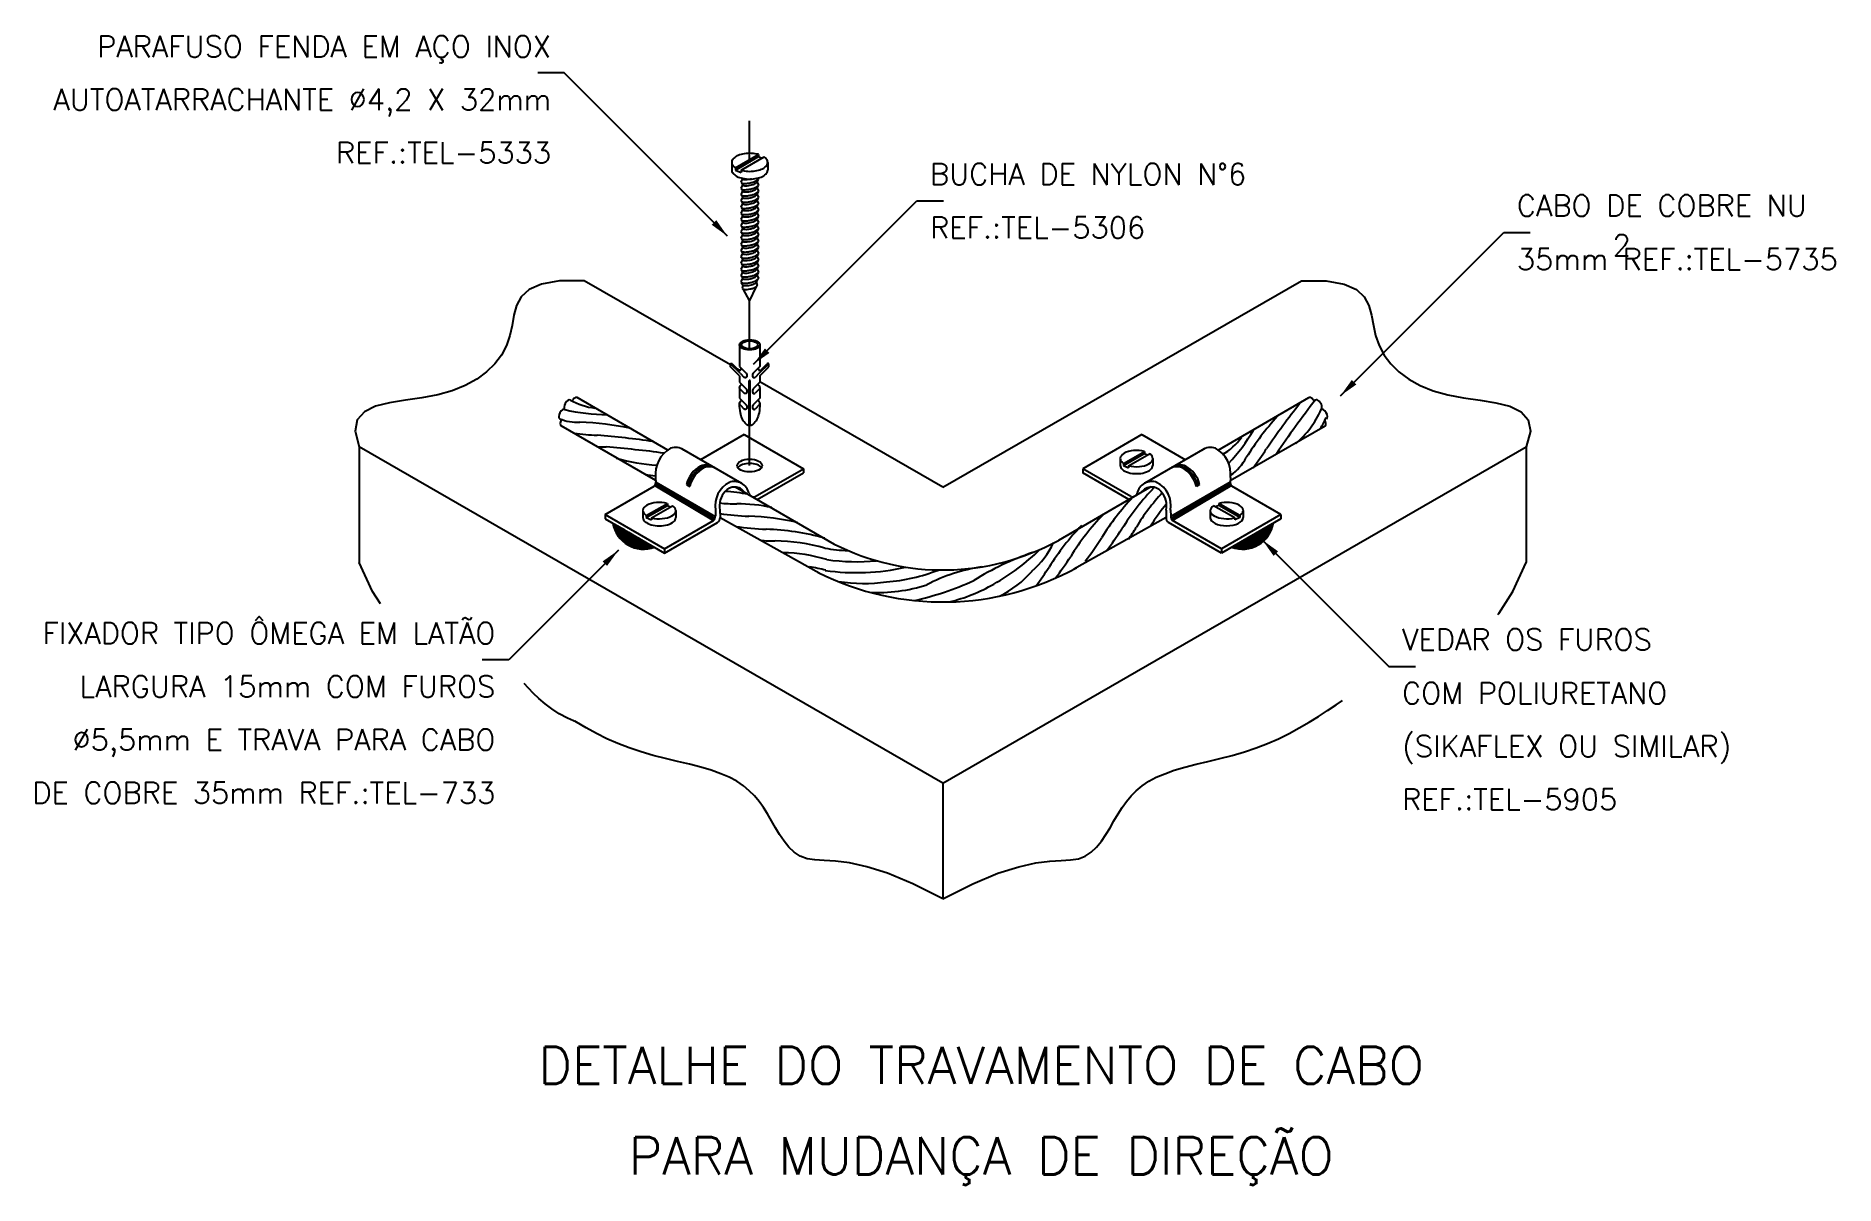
# Model space of a CAD drawing. Header units: millimetres. Extents: x -6250.9 to -6233.9, y -4785 to -4774.2.
import ezdxf
from ezdxf.enums import TextEntityAlignment as Align

# ---------------------------------------------------------------- set-up
doc = ezdxf.new("R2010")
doc.units = ezdxf.units.MM
doc.header["$LTSCALE"] = 10
doc.linetypes.add('DASHDOT', pattern=[1, 0.5, -0.25, 0, -0.25])
doc.layers.add('Termotécnica', color=7, linetype='Continuous')
doc.styles.add('r140', font='romans.shx')
doc.styles.add('r80', font='romans.shx')

msp = doc.modelspace()

# ---------------------------------------------------------------- texts
at = {"layer": 'Termotécnica', "color": 2, "style": 'r80'}
for s, p in [('PARAFUSO FENDA EM AÇO INOX', (-6246.009, -4774.427)), ('AUTOATARRACHANTE %%C4,2 X 32mm', (-6246.009, -4774.925)), ('REF.:TEL-5333', (-6246.008, -4775.425)), ('FIXADOR TIPO ÔMEGA EM LATÃO', (-6246.532, -4779.946)), ('LARGURA 15mm COM FUROS', (-6246.533, -4780.446)), ('%%c5,5mm E TRAVA PARA CABO', (-6246.532, -4780.947)), ('DE COBRE 35mm REF.:TEL-733', (-6246.532, -4781.447))]:
    msp.add_text(s, height=0.2, dxfattribs=at).set_placement(p, align=Align.RIGHT)
for s, p in [('BUCHA DE NYLON N%%d6', (-6242.445, -4775.526)), ('CABO DE COBRE NU', (-6236.926, -4775.823)), ('REF.:TEL-5306', (-6242.444, -4776.03)), ('35mm REF.:TEL-5735', (-6236.926, -4776.327)), ('VEDAR OS FUROS', (-6238.006, -4779.905)), ('COM POLIURETANO', (-6238.006, -4780.41)), ('(SIKAFLEX OU SIMILAR) ', (-6238.005, -4780.909)), ('REF.:TEL-5905', (-6238.005, -4781.408))]:
    msp.add_text(s, height=0.2, dxfattribs=at).set_placement(p, align=Align.MIDDLE_LEFT)
msp.add_text('2', height=0.2, dxfattribs=at).set_placement((-6236.026, -4776.296))
at = {"layer": 'Termotécnica', "color": 5, "style": 'r140'}
for s, p in [('DETALHE DO TRAVAMENTO DE CABO', (-6241.964, -4784.191)), ('PARA MUDANÇA DE DIREÇÃO', (-6241.964, -4785.042))]:
    msp.add_text(s, height=0.35, dxfattribs=at).set_placement(p, align=Align.BOTTOM_CENTER)

# ---------------------------------------------------------------- linework, layer by layer
at = {"layer": 'Termotécnica', "color": 2}
for p, q in [((-6245.884, -4774.575), (-6246.134, -4774.575)), ((-6244.349, -4776.111), (-6245.884, -4774.575)), ((-6244.31, -4775.416), (-6244.31, -4775.488)), ((-6244.275, -4775.467), (-6244.058, -4775.341)), ((-6244.275, -4775.488), (-6244.058, -4775.362)), ((-6244.275, -4775.467), (-6244.275, -4775.488)), ((-6244.275, -4775.488), (-6244.222, -4775.511)), ((-6244.222, -4775.49), (-6244.005, -4775.365)), ((-6244.222, -4775.49), (-6244.222, -4775.511)), ((-6244.058, -4775.341), (-6244.058, -4775.362)), ((-6244.058, -4775.362), (-6244.026, -4775.377)), ((-6243.971, -4775.416), (-6243.971, -4775.488)), ((-6244.208, -4775.568), (-6244.223, -4775.602)), ((-6244.208, -4775.626), (-6244.223, -4775.661)), ((-6244.219, -4775.608), (-6244.208, -4775.626)), ((-6244.219, -4775.666), (-6244.208, -4775.685)), ((-6244.061, -4775.576), (-6244.073, -4775.598)), ((-6244.073, -4775.598), (-6244.058, -4775.626)), ((-6244.061, -4775.635), (-6244.073, -4775.656)), ((-6244.073, -4775.656), (-6244.058, -4775.685)), ((-6244.208, -4775.685), (-6244.223, -4775.72)), ((-6244.208, -4775.744), (-6244.223, -4775.778)), ((-6244.208, -4775.802), (-6244.223, -4775.837)), ((-6244.219, -4775.725), (-6244.208, -4775.744)), ((-6244.219, -4775.784), (-6244.208, -4775.802)), ((-6244.104, -4777.314), (-6242.568, -4775.778)), ((-6244.061, -4775.693), (-6244.073, -4775.715)), ((-6244.073, -4775.715), (-6244.058, -4775.743)), ((-6244.061, -4775.752), (-6244.073, -4775.774)), ((-6244.073, -4775.774), (-6244.058, -4775.802)), ((-6244.061, -4775.811), (-6244.073, -4775.832)), ((-6244.073, -4775.832), (-6244.058, -4775.861)), ((-6242.568, -4775.778), (-6242.318, -4775.778)), ((-6244.208, -4775.861), (-6244.223, -4775.896)), ((-6244.208, -4775.919), (-6244.223, -4775.954)), ((-6244.208, -4775.978), (-6244.223, -4776.013)), ((-6244.219, -4775.842), (-6244.208, -4775.861)), ((-6244.219, -4775.901), (-6244.208, -4775.919)), ((-6244.219, -4775.96), (-6244.208, -4775.978)), ((-6244.061, -4775.869), (-6244.073, -4775.891)), ((-6244.073, -4775.891), (-6244.058, -4775.919)), ((-6244.061, -4775.928), (-6244.073, -4775.949)), ((-6244.073, -4775.949), (-6244.058, -4775.978)), ((-6244.061, -4775.986), (-6244.073, -4776.008)), ((-6244.073, -4776.008), (-6244.058, -4776.037)), ((-6244.208, -4776.037), (-6244.223, -4776.071)), ((-6244.208, -4776.095), (-6244.223, -4776.13)), ((-6244.208, -4776.154), (-6244.223, -4776.189)), ((-6244.219, -4776.018), (-6244.208, -4776.037)), ((-6244.219, -4776.077), (-6244.208, -4776.095)), ((-6244.219, -4776.136), (-6244.208, -4776.154)), ((-6244.061, -4776.045), (-6244.073, -4776.067)), ((-6244.073, -4776.067), (-6244.058, -4776.095)), ((-6244.061, -4776.104), (-6244.073, -4776.125)), ((-6244.073, -4776.125), (-6244.058, -4776.154)), ((-6244.061, -4776.162), (-6244.073, -4776.184)), ((-6238.585, -4777.611), (-6237.05, -4776.075)), ((-6237.05, -4776.075), (-6236.8, -4776.075)), ((-6244.208, -4776.213), (-6244.223, -4776.247)), ((-6244.208, -4776.271), (-6244.223, -4776.306)), ((-6244.208, -4776.33), (-6244.223, -4776.365)), ((-6244.219, -4776.194), (-6244.208, -4776.213)), ((-6244.219, -4776.253), (-6244.208, -4776.271)), ((-6244.219, -4776.311), (-6244.208, -4776.33)), ((-6244.073, -4776.184), (-6244.058, -4776.212)), ((-6244.061, -4776.221), (-6244.073, -4776.243)), ((-6244.073, -4776.243), (-6244.058, -4776.271)), ((-6244.061, -4776.28), (-6244.073, -4776.301)), ((-6244.073, -4776.301), (-6244.058, -4776.33)), ((-6244.061, -4776.338), (-6244.073, -4776.36)), ((-6244.208, -4776.389), (-6244.223, -4776.423)), ((-6244.208, -4776.447), (-6244.223, -4776.482)), ((-6244.208, -4776.506), (-6244.223, -4776.541)), ((-6244.219, -4776.37), (-6244.208, -4776.389)), ((-6244.219, -4776.429), (-6244.208, -4776.447)), ((-6244.219, -4776.487), (-6244.208, -4776.506)), ((-6244.073, -4776.36), (-6244.058, -4776.388)), ((-6244.061, -4776.397), (-6244.073, -4776.419)), ((-6244.073, -4776.419), (-6244.058, -4776.447)), ((-6244.061, -4776.456), (-6244.073, -4776.477)), ((-6244.073, -4776.477), (-6244.058, -4776.506)), ((-6244.073, -4776.537), (-6244.063, -4776.516)), ((-6244.321, -4777.322), (-6245.697, -4776.529)), ((-6244.22, -4776.545), (-6244.208, -4776.566)), ((-6244.206, -4776.57), (-6244.21, -4776.602)), ((-6244.205, -4776.607), (-6244.141, -4776.723)), ((-6244.141, -4776.723), (-6244.078, -4776.584)), ((-6244.077, -4776.546), (-6244.069, -4776.572)), ((-6242.325, -4778.473), (-6238.953, -4776.529)), ((-6244.236, -4777.133), (-6244.236, -4777.335)), ((-6244.045, -4777.133), (-6244.045, -4777.335)), ((-6244.231, -4777.4), (-6244.321, -4777.31)), ((-6244.321, -4777.34), (-6244.321, -4777.31)), ((-6244.236, -4777.425), (-6244.321, -4777.34)), ((-6244.236, -4777.381), (-6244.304, -4777.312)), ((-6244.233, -4777.374), (-6244.256, -4777.36)), ((-6244.236, -4777.335), (-6244.176, -4777.395)), ((-6244.045, -4777.335), (-6244.105, -4777.395)), ((-6244.05, -4777.4), (-6243.96, -4777.31)), ((-6244.046, -4777.381), (-6243.977, -4777.312)), ((-6244.045, -4777.425), (-6243.96, -4777.34)), ((-6243.96, -4777.34), (-6243.96, -4777.31)), ((-6244.236, -4777.425), (-6244.236, -4777.485)), ((-6244.236, -4777.485), (-6244.174, -4777.547)), ((-6244.231, -4777.4), (-6244.192, -4777.439)), ((-6244.135, -4777.467), (-6244.146, -4777.467)), ((-6244.146, -4777.892), (-6244.146, -4777.467)), ((-6244.135, -4777.892), (-6244.135, -4777.467)), ((-6244.045, -4777.485), (-6244.107, -4777.547)), ((-6244.05, -4777.4), (-6244.089, -4777.439)), ((-6244.045, -4777.425), (-6244.045, -4777.485)), ((-6242.325, -4778.473), (-6244.045, -4777.481)), ((-6244.909, -4778.122), (-6245.762, -4777.629)), ((-6244.236, -4777.535), (-6244.236, -4777.634)), ((-6244.236, -4777.634), (-6244.174, -4777.696)), ((-6244.231, -4777.549), (-6244.192, -4777.588)), ((-6244.231, -4777.698), (-6244.192, -4777.738)), ((-6244.045, -4777.634), (-6244.107, -4777.696)), ((-6244.05, -4777.549), (-6244.089, -4777.588)), ((-6244.05, -4777.698), (-6244.089, -4777.738)), ((-6244.045, -4777.535), (-6244.045, -4777.634)), ((-6239.736, -4778.122), (-6238.883, -4777.629)), ((-6245.023, -4778.408), (-6245.914, -4777.894)), ((-6239.621, -4778.408), (-6238.73, -4777.894)), ((-6247.813, -4778.093), (-6247.813, -4779.181)), ((-6242.325, -4781.256), (-6247.813, -4778.093)), ((-6242.325, -4781.256), (-6236.838, -4778.093)), ((-6240.656, -4778.203), (-6240.656, -4778.268)), ((-6240.625, -4778.249), (-6240.429, -4778.136)), ((-6240.625, -4778.268), (-6240.429, -4778.155)), ((-6240.577, -4778.27), (-6240.381, -4778.157)), ((-6240.429, -4778.136), (-6240.429, -4778.155)), ((-6240.429, -4778.155), (-6240.399, -4778.168)), ((-6240.35, -4778.203), (-6240.35, -4778.268)), ((-6236.838, -4778.093), (-6236.838, -4779.181)), ((-6240.625, -4778.249), (-6240.625, -4778.268)), ((-6240.625, -4778.268), (-6240.577, -4778.289)), ((-6240.577, -4778.27), (-6240.577, -4778.289)), ((-6244.735, -4778.448), (-6244.704, -4778.466)), ((-6244.277, -4778.47), (-6243.346, -4779.007)), ((-6240.368, -4778.47), (-6241.238, -4778.972)), ((-6239.91, -4778.448), (-6239.94, -4778.466)), ((-6245.144, -4778.692), (-6245.144, -4778.758)), ((-6245.113, -4778.738), (-6244.915, -4778.624)), ((-6245.113, -4778.757), (-6244.915, -4778.643)), ((-6245.064, -4778.76), (-6244.867, -4778.646)), ((-6244.915, -4778.624), (-6244.915, -4778.643)), ((-6244.915, -4778.643), (-6244.886, -4778.656)), ((-6244.836, -4778.692), (-6244.836, -4778.758)), ((-6239.809, -4778.692), (-6239.809, -4778.758)), ((-6239.58, -4778.76), (-6239.778, -4778.646)), ((-6239.729, -4778.643), (-6239.759, -4778.656)), ((-6239.729, -4778.624), (-6239.729, -4778.643)), ((-6239.532, -4778.738), (-6239.729, -4778.624)), ((-6239.532, -4778.757), (-6239.729, -4778.643)), ((-6239.501, -4778.692), (-6239.501, -4778.758)), ((-6245.113, -4778.738), (-6245.113, -4778.757)), ((-6245.113, -4778.757), (-6245.064, -4778.779)), ((-6245.064, -4778.76), (-6245.064, -4778.779)), ((-6244.419, -4778.757), (-6243.487, -4779.279)), ((-6240.225, -4778.757), (-6241.092, -4779.242)), ((-6239.532, -4778.757), (-6239.58, -4778.779)), ((-6239.58, -4778.76), (-6239.58, -4778.779)), ((-6239.532, -4778.738), (-6239.532, -4778.757)), ((-6239.319, -4778.969), (-6238.13, -4780.158)), ((-6245.375, -4779.065), (-6246.407, -4780.097)), ((-6246.407, -4780.097), (-6246.657, -4780.097)), ((-6238.13, -4780.158), (-6237.88, -4780.158)), ((-6242.325, -4781.256), (-6242.325, -4782.344))]:
    msp.add_line(p, q, dxfattribs=at)
at = {"layer": 'Termotécnica', "color": 1, "linetype": 'DASHDOT'}
for p, q in [((-6244.141, -4775.421), (-6244.141, -4775.025)), ((-6244.141, -4777.17), (-6244.141, -4776.723)), ((-6244.141, -4778.268), (-6244.141, -4777.467))]:
    msp.add_line(p, q, dxfattribs=at)
at = {"layer": 'Termotécnica', "color": 3}
for p, q in [((-6244.191, -4777.977), (-6244.602, -4778.214)), ((-6244.191, -4777.977), (-6243.635, -4778.298)), ((-6240.454, -4777.977), (-6241.009, -4778.298)), ((-6240.454, -4777.977), (-6240.043, -4778.214)), ((-6244.783, -4778.109), (-6244.218, -4778.435)), ((-6239.861, -4778.109), (-6240.426, -4778.435)), ((-6244.09, -4778.56), (-6243.636, -4778.298)), ((-6244.071, -4778.588), (-6243.635, -4778.337)), ((-6243.635, -4778.298), (-6243.635, -4778.337)), ((-6241.009, -4778.298), (-6241.009, -4778.337)), ((-6240.555, -4778.56), (-6241.009, -4778.298)), ((-6240.574, -4778.588), (-6241.009, -4778.337)), ((-6245.5, -4778.729), (-6245.039, -4778.463)), ((-6245.025, -4778.38), (-6245.022, -4778.434)), ((-6239.62, -4778.38), (-6239.623, -4778.434)), ((-6239.145, -4778.729), (-6239.606, -4778.463)), ((-6244.462, -4778.686), (-6244.463, -4778.744)), ((-6244.421, -4778.688), (-6244.419, -4778.757)), ((-6240.223, -4778.688), (-6240.225, -4778.757)), ((-6240.182, -4778.686), (-6240.181, -4778.744)), ((-6245.5, -4778.729), (-6244.941, -4779.052)), ((-6245.5, -4778.729), (-6245.5, -4778.769)), ((-6245.5, -4778.769), (-6244.942, -4779.091)), ((-6244.942, -4779.091), (-6244.443, -4778.803)), ((-6244.941, -4779.052), (-6244.48, -4778.786)), ((-6239.703, -4779.091), (-6240.201, -4778.803)), ((-6239.704, -4779.052), (-6240.164, -4778.786)), ((-6239.145, -4778.729), (-6239.704, -4779.052)), ((-6239.145, -4778.769), (-6239.703, -4779.091)), ((-6239.145, -4778.729), (-6239.145, -4778.769)), ((-6244.941, -4779.052), (-6244.941, -4779.091)), ((-6239.704, -4779.052), (-6239.704, -4779.091))]:
    msp.add_line(p, q, dxfattribs=at)
at = {"layer": 'Termotécnica', "color": 1}
for p, q in [((-6245.033, -4778.457), (-6244.48, -4778.786)), ((-6245.024, -4778.439), (-6244.469, -4778.769)), ((-6245.022, -4778.424), (-6244.466, -4778.749)), ((-6244.716, -4778.447), (-6244.735, -4778.448)), ((-6244.704, -4778.466), (-6244.716, -4778.447)), ((-6239.623, -4778.424), (-6240.179, -4778.749)), ((-6239.621, -4778.439), (-6240.176, -4778.769)), ((-6239.611, -4778.457), (-6240.164, -4778.786)), ((-6239.94, -4778.466), (-6239.928, -4778.447)), ((-6239.928, -4778.447), (-6239.91, -4778.448))]:
    msp.add_line(p, q, dxfattribs=at)
at = {"layer": 'Termotécnica', "color": 2}
for points in [[(-6244.058, -4775.341, 0.016409), (-6244.072, -4775.338, 0.051099), (-6244.14, -4775.331, 0.051099), (-6244.209, -4775.338, 0.064948), (-6244.26, -4775.356, 0.104203), (-6244.299, -4775.387, 0.174705), (-6244.31, -4775.416, 0.174705), (-6244.299, -4775.445, 0.06738), (-6244.275, -4775.467, 0.064948)], [(-6244.31, -4775.488, 0.174705), (-6244.299, -4775.517, 0.104203), (-6244.26, -4775.548, 0.064948), (-6244.209, -4775.566, 0.051099), (-6244.14, -4775.573, 0.051099), (-6244.072, -4775.566, 0.064948), (-6244.02, -4775.548, 0.104203), (-6243.981, -4775.517, 0.174705), (-6243.971, -4775.488, 0.174705)], [(-6244.222, -4775.49, 0.016409), (-6244.209, -4775.493, 0.051099), (-6244.14, -4775.501, 0.051099), (-6244.072, -4775.493, 0.064948), (-6244.02, -4775.476, 0.104203), (-6243.981, -4775.445, 0.174705), (-6243.971, -4775.416, 0.174705)], [(-6243.971, -4775.416, 0.174705), (-6243.981, -4775.387, 0.06738), (-6244.005, -4775.365, 0.064948)], [(-6244.236, -4777.381, -0.122515), (-6244.23, -4777.37, -0.074458), (-6244.215, -4777.356)], [(-6244.046, -4777.381, 0.122515), (-6244.051, -4777.37, 0.074458), (-6244.066, -4777.356)], [(-6244.236, -4777.535, -0.174705), (-6244.23, -4777.519, -0.071912), (-6244.216, -4777.506)], [(-6244.045, -4777.535, 0.174705), (-6244.051, -4777.519, 0.071912), (-6244.065, -4777.506)], [(-6244.231, -4777.549, -0.138404), (-6244.236, -4777.535)], [(-6244.236, -4777.684, -0.174705), (-6244.23, -4777.668, -0.071912), (-6244.216, -4777.655)], [(-6244.236, -4777.681), (-6244.236, -4777.681, -0.000061), (-6244.236, -4777.681)], [(-6244.146, -4777.892), (-6244.146, -4777.892, -0.153617), (-6244.173, -4777.88, -0.102796), (-6244.208, -4777.833, -0.062165), (-6244.228, -4777.772, -0.048405), (-6244.236, -4777.69, -0.005298), (-6244.236, -4777.681, -0.000061), (-6244.236, -4777.681)], [(-6244.236, -4777.684, 0.195135), (-6244.231, -4777.698)], [(-6244.045, -4777.681, -0.000135), (-6244.045, -4777.681, -0.005298), (-6244.045, -4777.69, -0.048405), (-6244.053, -4777.772, -0.062165), (-6244.073, -4777.833, -0.102796), (-6244.109, -4777.88, -0.153617), (-6244.135, -4777.892, -0.181773)], [(-6244.045, -4777.684, 0.174705), (-6244.051, -4777.668, 0.071912), (-6244.065, -4777.655)], [(-6244.045, -4777.535, 0), (-6244.045, -4777.535, -0.18907), (-6244.05, -4777.549)], [(-6244.049, -4777.697, 0.138405), (-6244.045, -4777.684, 0.174705)]]:
    msp.add_lwpolyline(points, format="xyb", dxfattribs=at)
at = {"layer": 'Termotécnica', "color": 1}
for points in [[(-6244.223, -4775.602, 0.24548), (-6244.218, -4775.609, 0.082009), (-6244.195, -4775.614, 0.04047), (-6244.17, -4775.614, 0.029714), (-6244.136, -4775.609, 0.029714), (-6244.102, -4775.599, 0.04047), (-6244.079, -4775.589, 0.082009), (-6244.06, -4775.575, 0.24548), (-6244.058, -4775.567, 0.24548)], [(-6244.223, -4775.661, 0.24548), (-6244.218, -4775.667, 0.082009), (-6244.195, -4775.673, 0.04047), (-6244.17, -4775.672, 0.029714), (-6244.136, -4775.667, 0.029714), (-6244.102, -4775.658, 0.04047), (-6244.079, -4775.648, 0.082009), (-6244.06, -4775.634, 0.24548), (-6244.058, -4775.626, 0.24548)], [(-6244.208, -4775.568, 0.24548), (-6244.204, -4775.573, 0.082009), (-6244.185, -4775.577, 0.04047), (-6244.164, -4775.577, 0.029714), (-6244.136, -4775.573, 0.013189), (-6244.124, -4775.57, 0.04047)], [(-6244.208, -4775.626, 0.24548), (-6244.204, -4775.631, 0.082009), (-6244.185, -4775.636, 0.04047), (-6244.164, -4775.636, 0.029714), (-6244.136, -4775.631, 0.029714), (-6244.109, -4775.624, 0.04047), (-6244.09, -4775.616, 0.082009), (-6244.075, -4775.604, 0.24548), (-6244.073, -4775.598, 0.24548)], [(-6244.208, -4775.685, 0.24548), (-6244.204, -4775.69, 0.082009), (-6244.185, -4775.694, 0.04047), (-6244.164, -4775.694, 0.029714), (-6244.136, -4775.69, 0.029714), (-6244.109, -4775.682, 0.04047), (-6244.09, -4775.674, 0.082009), (-6244.075, -4775.663, 0.24548), (-6244.073, -4775.656, 0.24548)], [(-6244.223, -4775.72, 0.24548), (-6244.218, -4775.726, 0.082009), (-6244.195, -4775.731, 0.04047), (-6244.17, -4775.731, 0.029714), (-6244.136, -4775.726, 0.029714), (-6244.102, -4775.717, 0.04047), (-6244.079, -4775.707, 0.082009), (-6244.06, -4775.693, 0.24548), (-6244.058, -4775.685, 0.24548)], [(-6244.223, -4775.778, 0.24548), (-6244.218, -4775.785, 0.082009), (-6244.195, -4775.79, 0.04047), (-6244.17, -4775.79, 0.029714), (-6244.136, -4775.785, 0.029714), (-6244.102, -4775.775, 0.04047), (-6244.079, -4775.765, 0.082009), (-6244.06, -4775.751, 0.24548), (-6244.058, -4775.743, 0.24548)], [(-6244.223, -4775.837, 0.24548), (-6244.218, -4775.843, 0.082009), (-6244.195, -4775.849, 0.04047), (-6244.17, -4775.848, 0.029714), (-6244.136, -4775.843, 0.029714), (-6244.102, -4775.834, 0.04047), (-6244.079, -4775.824, 0.082009), (-6244.06, -4775.81, 0.24548), (-6244.058, -4775.802, 0.24548)], [(-6244.208, -4775.744, 0.24548), (-6244.204, -4775.749, 0.082009), (-6244.185, -4775.753, 0.04047), (-6244.164, -4775.753, 0.029714), (-6244.136, -4775.749, 0.029714), (-6244.109, -4775.741, 0.04047), (-6244.09, -4775.733, 0.082009), (-6244.075, -4775.721, 0.24548), (-6244.073, -4775.715, 0.24548)], [(-6244.208, -4775.802, 0.24548), (-6244.204, -4775.807, 0.082009), (-6244.185, -4775.812, 0.04047), (-6244.164, -4775.812, 0.029714), (-6244.136, -4775.807, 0.029714), (-6244.109, -4775.8, 0.04047), (-6244.09, -4775.791, 0.082009), (-6244.075, -4775.78, 0.24548), (-6244.073, -4775.774, 0.24548)], [(-6244.208, -4775.861, 0.24548), (-6244.204, -4775.866, 0.082009), (-6244.185, -4775.87, 0.04047), (-6244.164, -4775.87, 0.029714), (-6244.136, -4775.866, 0.029714), (-6244.109, -4775.858, 0.04047), (-6244.09, -4775.85, 0.082009), (-6244.075, -4775.839, 0.24548), (-6244.073, -4775.832, 0.24548)], [(-6244.223, -4775.896, 0.24548), (-6244.218, -4775.902, 0.082009), (-6244.195, -4775.907, 0.04047), (-6244.17, -4775.907, 0.029714), (-6244.136, -4775.902, 0.029714), (-6244.102, -4775.893, 0.04047), (-6244.079, -4775.883, 0.082009), (-6244.06, -4775.868, 0.24548), (-6244.058, -4775.861, 0.24548)], [(-6244.223, -4775.954, 0.24548), (-6244.218, -4775.96, 0.082009), (-6244.195, -4775.966, 0.04047), (-6244.17, -4775.966, 0.029714), (-6244.136, -4775.96, 0.029714), (-6244.102, -4775.951, 0.04047), (-6244.079, -4775.941, 0.082009), (-6244.06, -4775.927, 0.24548), (-6244.058, -4775.919, 0.24548)], [(-6244.223, -4776.013, 0.24548), (-6244.218, -4776.019, 0.082009), (-6244.195, -4776.025, 0.04047), (-6244.17, -4776.024, 0.029714), (-6244.136, -4776.019, 0.029714), (-6244.102, -4776.01, 0.04047), (-6244.079, -4776, 0.082009), (-6244.06, -4775.986, 0.24548), (-6244.058, -4775.978, 0.24548)], [(-6244.208, -4775.919, 0.24548), (-6244.204, -4775.925, 0.082009), (-6244.185, -4775.929, 0.04047), (-6244.164, -4775.929, 0.029714), (-6244.136, -4775.925, 0.029714), (-6244.109, -4775.917, 0.04047), (-6244.09, -4775.909, 0.082009), (-6244.075, -4775.897, 0.24548), (-6244.073, -4775.891, 0.24548)], [(-6244.208, -4775.978, 0.24548), (-6244.204, -4775.983, 0.082009), (-6244.185, -4775.988, 0.04047), (-6244.164, -4775.987, 0.029714), (-6244.136, -4775.983, 0.029714), (-6244.109, -4775.976, 0.04047), (-6244.09, -4775.967, 0.082009), (-6244.075, -4775.956, 0.24548), (-6244.073, -4775.949, 0.24548)], [(-6244.208, -4776.037, 0.24548), (-6244.204, -4776.042, 0.082009), (-6244.185, -4776.046, 0.04047), (-6244.164, -4776.046, 0.029714), (-6244.136, -4776.042, 0.029714), (-6244.109, -4776.034, 0.04047), (-6244.09, -4776.026, 0.082009), (-6244.075, -4776.015, 0.24548), (-6244.073, -4776.008, 0.24548)], [(-6244.223, -4776.071, 0.24548), (-6244.218, -4776.078, 0.082009), (-6244.195, -4776.083, 0.04047), (-6244.17, -4776.083, 0.029714), (-6244.136, -4776.078, 0.029714), (-6244.102, -4776.069, 0.04047), (-6244.079, -4776.058, 0.082009), (-6244.06, -4776.044, 0.24548), (-6244.058, -4776.037, 0.24548)], [(-6244.223, -4776.13, 0.24548), (-6244.218, -4776.136, 0.082009), (-6244.195, -4776.142, 0.04047), (-6244.17, -4776.142, 0.029714), (-6244.136, -4776.136, 0.029714), (-6244.102, -4776.127, 0.04047), (-6244.079, -4776.117, 0.082009), (-6244.06, -4776.103, 0.24548), (-6244.058, -4776.095, 0.24548)], [(-6244.223, -4776.189, 0.24548), (-6244.218, -4776.195, 0.082009), (-6244.195, -4776.2, 0.04047), (-6244.17, -4776.2, 0.029714), (-6244.136, -4776.195, 0.029714), (-6244.102, -4776.186, 0.04047), (-6244.079, -4776.176, 0.082009), (-6244.06, -4776.162, 0.24548), (-6244.058, -4776.154, 0.24548)], [(-6244.208, -4776.095, 0.24548), (-6244.204, -4776.101, 0.082009), (-6244.185, -4776.105, 0.04047), (-6244.164, -4776.105, 0.029714), (-6244.136, -4776.1, 0.029714), (-6244.109, -4776.093, 0.04047), (-6244.09, -4776.085, 0.082009), (-6244.075, -4776.073, 0.24548), (-6244.073, -4776.067, 0.24548)], [(-6244.208, -4776.154, 0.24548), (-6244.204, -4776.159, 0.082009), (-6244.185, -4776.164, 0.04047), (-6244.164, -4776.163, 0.029714), (-6244.136, -4776.159, 0.029714), (-6244.109, -4776.152, 0.04047), (-6244.09, -4776.143, 0.082009), (-6244.075, -4776.132, 0.24548), (-6244.073, -4776.125, 0.24548)], [(-6244.223, -4776.247, 0.24548), (-6244.218, -4776.254, 0.082009), (-6244.195, -4776.259, 0.04047), (-6244.17, -4776.259, 0.029714), (-6244.136, -4776.254, 0.029714), (-6244.102, -4776.244, 0.04047), (-6244.079, -4776.234, 0.082009), (-6244.06, -4776.22, 0.24548), (-6244.058, -4776.212, 0.24548)], [(-6244.223, -4776.306, 0.24548), (-6244.218, -4776.312, 0.082009), (-6244.195, -4776.318, 0.04047), (-6244.17, -4776.317, 0.029714), (-6244.136, -4776.312, 0.029714), (-6244.102, -4776.303, 0.04047), (-6244.079, -4776.293, 0.082009), (-6244.06, -4776.279, 0.24548), (-6244.058, -4776.271, 0.24548)], [(-6244.223, -4776.365, 0.24548), (-6244.218, -4776.371, 0.082009), (-6244.195, -4776.376, 0.04047), (-6244.17, -4776.376, 0.029714), (-6244.136, -4776.371, 0.029714), (-6244.102, -4776.362, 0.04047), (-6244.079, -4776.352, 0.082009), (-6244.06, -4776.338, 0.24548), (-6244.058, -4776.33, 0.24548)], [(-6244.208, -4776.213, 0.24548), (-6244.204, -4776.218, 0.082009), (-6244.185, -4776.222, 0.04047), (-6244.164, -4776.222, 0.029714), (-6244.136, -4776.218, 0.029714), (-6244.109, -4776.21, 0.04047), (-6244.09, -4776.202, 0.082009), (-6244.075, -4776.19, 0.24548), (-6244.073, -4776.184, 0.24548)], [(-6244.208, -4776.271, 0.24548), (-6244.204, -4776.276, 0.082009), (-6244.185, -4776.281, 0.04047), (-6244.164, -4776.281, 0.029714), (-6244.136, -4776.276, 0.029714), (-6244.109, -4776.269, 0.04047), (-6244.09, -4776.261, 0.082009), (-6244.075, -4776.249, 0.24548), (-6244.073, -4776.243, 0.24548)], [(-6244.208, -4776.33, 0.24548), (-6244.204, -4776.335, 0.082009), (-6244.185, -4776.339, 0.04047), (-6244.164, -4776.339, 0.029714), (-6244.136, -4776.335, 0.029714), (-6244.109, -4776.328, 0.04047), (-6244.09, -4776.319, 0.082009), (-6244.075, -4776.308, 0.24548), (-6244.073, -4776.301, 0.24548)], [(-6244.223, -4776.423, 0.24548), (-6244.218, -4776.43, 0.082009), (-6244.195, -4776.435, 0.04047), (-6244.17, -4776.435, 0.029714), (-6244.136, -4776.43, 0.029714), (-6244.102, -4776.42, 0.04047), (-6244.079, -4776.41, 0.082009), (-6244.06, -4776.396, 0.24548), (-6244.058, -4776.388, 0.24548)], [(-6244.223, -4776.482, 0.24548), (-6244.218, -4776.488, 0.082009), (-6244.195, -4776.494, 0.04047), (-6244.17, -4776.493, 0.029714), (-6244.136, -4776.488, 0.029714), (-6244.102, -4776.479, 0.04047), (-6244.079, -4776.469, 0.082009), (-6244.06, -4776.455, 0.24548), (-6244.058, -4776.447, 0.24548)], [(-6244.223, -4776.541, 0.24548), (-6244.218, -4776.547, 0.082009), (-6244.195, -4776.552, 0.04047), (-6244.17, -4776.552, 0.029714), (-6244.136, -4776.547, 0.029714), (-6244.102, -4776.538, 0.04047), (-6244.079, -4776.528, 0.082009), (-6244.06, -4776.513, 0.24548), (-6244.058, -4776.506, 0.24548)], [(-6244.208, -4776.389, 0.24548), (-6244.204, -4776.394, 0.082009), (-6244.185, -4776.398, 0.04047), (-6244.164, -4776.398, 0.029714), (-6244.136, -4776.394, 0.029714), (-6244.109, -4776.386, 0.04047), (-6244.09, -4776.378, 0.082009), (-6244.075, -4776.366, 0.24548), (-6244.073, -4776.36, 0.24548)], [(-6244.208, -4776.447, 0.24548), (-6244.204, -4776.452, 0.082009), (-6244.185, -4776.457, 0.04047), (-6244.164, -4776.457, 0.029714), (-6244.136, -4776.452, 0.029714), (-6244.109, -4776.445, 0.04047), (-6244.09, -4776.436, 0.082009), (-6244.075, -4776.425, 0.24548), (-6244.073, -4776.419, 0.24548)], [(-6244.208, -4776.506, 0.24548), (-6244.204, -4776.511, 0.082009), (-6244.185, -4776.515, 0.04047), (-6244.164, -4776.515, 0.029714), (-6244.136, -4776.511, 0.029714), (-6244.109, -4776.503, 0.04047), (-6244.09, -4776.495, 0.082009), (-6244.075, -4776.484, 0.24548), (-6244.073, -4776.477, 0.24548)], [(-6244.21, -4776.602, 0.24548), (-6244.206, -4776.607, 0.082009), (-6244.187, -4776.612, 0.04047), (-6244.165, -4776.611, 0.029714), (-6244.136, -4776.607, 0.029714), (-6244.107, -4776.599, 0.04047), (-6244.087, -4776.591, 0.082009), (-6244.071, -4776.579, 0.24548), (-6244.069, -4776.572, 0.24548)], [(-6244.208, -4776.566, 0.24548), (-6244.204, -4776.571, 0.082009), (-6244.185, -4776.576, 0.04047), (-6244.164, -4776.575, 0.029714), (-6244.136, -4776.571, 0.029714), (-6244.109, -4776.564, 0.04047), (-6244.09, -4776.555, 0.082009), (-6244.075, -4776.544, 0.24548), (-6244.073, -4776.537, 0.24548)]]:
    msp.add_lwpolyline(points, format="xyb", dxfattribs=at)
at = {"layer": 'Termotécnica', "color": 2}
for points in [[(-6245.697, -4776.529), (-6245.93, -4776.532), (-6246.099, -4776.561), (-6246.215, -4776.612), (-6246.289, -4776.681), (-6246.333, -4776.763), (-6246.358, -4776.854), (-6246.374, -4776.95), (-6246.395, -4777.046), (-6246.428, -4777.14), (-6246.476, -4777.229), (-6246.538, -4777.312), (-6246.616, -4777.388), (-6246.708, -4777.456), (-6246.815, -4777.515), (-6246.937, -4777.564), (-6247.074, -4777.602), (-6247.224, -4777.63), (-6247.378, -4777.652), (-6247.527, -4777.677), (-6247.659, -4777.711), (-6247.764, -4777.763), (-6247.831, -4777.839), (-6247.851, -4777.946), (-6247.813, -4778.093)], [(-6238.953, -4776.529), (-6238.72, -4776.532), (-6238.551, -4776.561), (-6238.435, -4776.612), (-6238.361, -4776.681), (-6238.317, -4776.763), (-6238.293, -4776.854), (-6238.276, -4776.95), (-6238.256, -4777.046), (-6238.222, -4777.14), (-6238.175, -4777.229), (-6238.112, -4777.312), (-6238.035, -4777.388), (-6237.942, -4777.456), (-6237.835, -4777.515), (-6237.713, -4777.564), (-6237.577, -4777.602), (-6237.427, -4777.63), (-6237.272, -4777.652), (-6237.124, -4777.677), (-6236.991, -4777.711), (-6236.886, -4777.763), (-6236.819, -4777.839), (-6236.799, -4777.946), (-6236.838, -4778.093)], [(-6244.321, -4777.31), (-6244.321, -4777.31), (-6244.317, -4777.308), (-6244.31, -4777.309)], [(-6244.31, -4777.309), (-6244.31, -4777.309), (-6244.304, -4777.312)], [(-6243.96, -4777.31), (-6243.964, -4777.308), (-6243.971, -4777.309), (-6243.977, -4777.312)], [(-6244.176, -4777.395), (-6244.175, -4777.397), (-6244.174, -4777.399), (-6244.173, -4777.4), (-6244.172, -4777.402), (-6244.171, -4777.403), (-6244.171, -4777.404), (-6244.17, -4777.405), (-6244.17, -4777.406), (-6244.169, -4777.407), (-6244.169, -4777.408), (-6244.169, -4777.409), (-6244.169, -4777.409), (-6244.168, -4777.41), (-6244.168, -4777.411), (-6244.168, -4777.412), (-6244.168, -4777.412), (-6244.168, -4777.413), (-6244.168, -4777.414), (-6244.168, -4777.415), (-6244.167, -4777.415), (-6244.167, -4777.416), (-6244.167, -4777.417), (-6244.167, -4777.418), (-6244.167, -4777.419), (-6244.167, -4777.42), (-6244.167, -4777.421), (-6244.168, -4777.422), (-6244.168, -4777.423), (-6244.168, -4777.424), (-6244.168, -4777.424), (-6244.168, -4777.425), (-6244.168, -4777.426), (-6244.168, -4777.427), (-6244.168, -4777.428), (-6244.169, -4777.429), (-6244.169, -4777.43), (-6244.169, -4777.43), (-6244.169, -4777.431), (-6244.169, -4777.432), (-6244.169, -4777.433), (-6244.17, -4777.433), (-6244.17, -4777.434), (-6244.17, -4777.435), (-6244.17, -4777.435), (-6244.171, -4777.436), (-6244.171, -4777.437), (-6244.172, -4777.437), (-6244.172, -4777.438), (-6244.172, -4777.438), (-6244.173, -4777.439), (-6244.173, -4777.439), (-6244.174, -4777.439), (-6244.174, -4777.44), (-6244.174, -4777.44), (-6244.175, -4777.44), (-6244.175, -4777.44), (-6244.176, -4777.441), (-6244.176, -4777.441), (-6244.177, -4777.441), (-6244.177, -4777.441), (-6244.178, -4777.441), (-6244.179, -4777.441), (-6244.179, -4777.441), (-6244.18, -4777.441), (-6244.181, -4777.442), (-6244.182, -4777.442), (-6244.183, -4777.442), (-6244.185, -4777.441), (-6244.186, -4777.441), (-6244.188, -4777.441), (-6244.19, -4777.44), (-6244.192, -4777.439)], [(-6244.105, -4777.395), (-6244.106, -4777.397), (-6244.107, -4777.399), (-6244.108, -4777.4), (-6244.109, -4777.402), (-6244.11, -4777.403), (-6244.11, -4777.404), (-6244.111, -4777.405), (-6244.111, -4777.406), (-6244.112, -4777.407), (-6244.112, -4777.408), (-6244.112, -4777.409), (-6244.113, -4777.409), (-6244.113, -4777.41), (-6244.113, -4777.411), (-6244.113, -4777.412), (-6244.113, -4777.412), (-6244.113, -4777.413), (-6244.113, -4777.414), (-6244.114, -4777.415), (-6244.114, -4777.415), (-6244.114, -4777.416), (-6244.114, -4777.417), (-6244.114, -4777.418), (-6244.114, -4777.419), (-6244.114, -4777.42), (-6244.114, -4777.421), (-6244.114, -4777.422), (-6244.113, -4777.423), (-6244.113, -4777.424), (-6244.113, -4777.424), (-6244.113, -4777.425), (-6244.113, -4777.426), (-6244.113, -4777.427), (-6244.113, -4777.428), (-6244.113, -4777.429), (-6244.112, -4777.43), (-6244.112, -4777.43), (-6244.112, -4777.431), (-6244.112, -4777.432), (-6244.112, -4777.433), (-6244.111, -4777.433), (-6244.111, -4777.434), (-6244.111, -4777.435), (-6244.111, -4777.435), (-6244.11, -4777.436), (-6244.11, -4777.437), (-6244.11, -4777.437), (-6244.109, -4777.438), (-6244.109, -4777.438), (-6244.108, -4777.439), (-6244.108, -4777.439), (-6244.108, -4777.439), (-6244.107, -4777.44), (-6244.107, -4777.44), (-6244.106, -4777.44), (-6244.106, -4777.44), (-6244.105, -4777.441), (-6244.105, -4777.441), (-6244.104, -4777.441), (-6244.104, -4777.441), (-6244.103, -4777.441), (-6244.102, -4777.441), (-6244.102, -4777.441), (-6244.101, -4777.441), (-6244.1, -4777.442), (-6244.099, -4777.442), (-6244.098, -4777.442), (-6244.096, -4777.441), (-6244.095, -4777.441), (-6244.093, -4777.441), (-6244.091, -4777.44), (-6244.089, -4777.439)], [(-6244.174, -4777.547), (-6244.174, -4777.548), (-6244.173, -4777.549), (-6244.172, -4777.551), (-6244.171, -4777.552), (-6244.171, -4777.553), (-6244.17, -4777.554), (-6244.17, -4777.555), (-6244.169, -4777.556), (-6244.169, -4777.557), (-6244.169, -4777.558), (-6244.169, -4777.559), (-6244.168, -4777.559), (-6244.168, -4777.56), (-6244.168, -4777.561), (-6244.168, -4777.561), (-6244.168, -4777.562), (-6244.168, -4777.563), (-6244.168, -4777.564), (-6244.167, -4777.565), (-6244.167, -4777.565), (-6244.167, -4777.566), (-6244.167, -4777.567), (-6244.167, -4777.568), (-6244.167, -4777.569), (-6244.167, -4777.57), (-6244.168, -4777.571), (-6244.168, -4777.572), (-6244.168, -4777.573), (-6244.168, -4777.574), (-6244.168, -4777.574), (-6244.168, -4777.575), (-6244.168, -4777.576), (-6244.168, -4777.577), (-6244.169, -4777.578), (-6244.169, -4777.579), (-6244.169, -4777.58), (-6244.169, -4777.58), (-6244.169, -4777.581), (-6244.169, -4777.582), (-6244.17, -4777.583), (-6244.17, -4777.583), (-6244.17, -4777.584), (-6244.17, -4777.585), (-6244.171, -4777.585), (-6244.171, -4777.586), (-6244.172, -4777.586), (-6244.172, -4777.587), (-6244.172, -4777.587), (-6244.173, -4777.588), (-6244.173, -4777.588), (-6244.174, -4777.589), (-6244.174, -4777.589), (-6244.174, -4777.589), (-6244.175, -4777.589), (-6244.175, -4777.59), (-6244.176, -4777.59), (-6244.176, -4777.59), (-6244.177, -4777.59), (-6244.177, -4777.59), (-6244.178, -4777.59), (-6244.179, -4777.59), (-6244.179, -4777.59), (-6244.18, -4777.591), (-6244.181, -4777.591), (-6244.182, -4777.591), (-6244.183, -4777.591), (-6244.185, -4777.591), (-6244.186, -4777.59), (-6244.188, -4777.59), (-6244.19, -4777.589), (-6244.192, -4777.588)], [(-6244.174, -4777.696), (-6244.173, -4777.699), (-6244.172, -4777.7), (-6244.171, -4777.701), (-6244.171, -4777.702), (-6244.17, -4777.703), (-6244.17, -4777.704), (-6244.169, -4777.705), (-6244.169, -4777.706), (-6244.169, -4777.707), (-6244.169, -4777.708), (-6244.168, -4777.708), (-6244.168, -4777.709), (-6244.168, -4777.71), (-6244.168, -4777.711), (-6244.168, -4777.711), (-6244.168, -4777.712), (-6244.168, -4777.713), (-6244.167, -4777.714), (-6244.167, -4777.715), (-6244.167, -4777.715), (-6244.167, -4777.716), (-6244.167, -4777.717), (-6244.167, -4777.718), (-6244.167, -4777.719), (-6244.168, -4777.72), (-6244.168, -4777.721), (-6244.168, -4777.722), (-6244.168, -4777.723), (-6244.168, -4777.724), (-6244.168, -4777.724), (-6244.168, -4777.725), (-6244.168, -4777.726), (-6244.169, -4777.727), (-6244.169, -4777.728), (-6244.169, -4777.729), (-6244.169, -4777.729), (-6244.169, -4777.73), (-6244.169, -4777.731), (-6244.17, -4777.732), (-6244.17, -4777.732), (-6244.17, -4777.733), (-6244.17, -4777.734), (-6244.171, -4777.734), (-6244.171, -4777.735), (-6244.172, -4777.735), (-6244.172, -4777.736), (-6244.172, -4777.736), (-6244.173, -4777.737), (-6244.173, -4777.737), (-6244.174, -4777.738), (-6244.174, -4777.738), (-6244.174, -4777.738), (-6244.175, -4777.738), (-6244.175, -4777.739), (-6244.176, -4777.739), (-6244.176, -4777.739), (-6244.177, -4777.739), (-6244.177, -4777.739), (-6244.178, -4777.739), (-6244.179, -4777.74), (-6244.179, -4777.74), (-6244.18, -4777.74), (-6244.181, -4777.74), (-6244.182, -4777.74), (-6244.183, -4777.74), (-6244.185, -4777.74), (-6244.186, -4777.739), (-6244.188, -4777.739), (-6244.19, -4777.738), (-6244.192, -4777.738)], [(-6244.107, -4777.547), (-6244.107, -4777.548), (-6244.108, -4777.549), (-6244.109, -4777.551), (-6244.11, -4777.552), (-6244.11, -4777.553), (-6244.111, -4777.554), (-6244.111, -4777.555), (-6244.112, -4777.556), (-6244.112, -4777.557), (-6244.112, -4777.558), (-6244.113, -4777.559), (-6244.113, -4777.559), (-6244.113, -4777.56), (-6244.113, -4777.561), (-6244.113, -4777.561), (-6244.113, -4777.562), (-6244.113, -4777.563), (-6244.114, -4777.564), (-6244.114, -4777.565), (-6244.114, -4777.565), (-6244.114, -4777.566), (-6244.114, -4777.567), (-6244.114, -4777.568), (-6244.114, -4777.569), (-6244.114, -4777.57), (-6244.114, -4777.571), (-6244.113, -4777.572), (-6244.113, -4777.573), (-6244.113, -4777.574), (-6244.113, -4777.574), (-6244.113, -4777.575), (-6244.113, -4777.576), (-6244.113, -4777.577), (-6244.113, -4777.578), (-6244.112, -4777.579), (-6244.112, -4777.58), (-6244.112, -4777.58), (-6244.112, -4777.581), (-6244.112, -4777.582), (-6244.111, -4777.583), (-6244.111, -4777.583), (-6244.111, -4777.584), (-6244.111, -4777.585), (-6244.11, -4777.585), (-6244.11, -4777.586), (-6244.11, -4777.586), (-6244.109, -4777.587), (-6244.109, -4777.587), (-6244.108, -4777.588), (-6244.108, -4777.588), (-6244.108, -4777.589), (-6244.107, -4777.589), (-6244.107, -4777.589), (-6244.106, -4777.589), (-6244.106, -4777.59), (-6244.105, -4777.59), (-6244.105, -4777.59), (-6244.104, -4777.59), (-6244.104, -4777.59), (-6244.103, -4777.59), (-6244.102, -4777.59), (-6244.102, -4777.59), (-6244.101, -4777.591), (-6244.1, -4777.591), (-6244.099, -4777.591), (-6244.098, -4777.591), (-6244.096, -4777.591), (-6244.095, -4777.59), (-6244.093, -4777.59), (-6244.091, -4777.589), (-6244.089, -4777.588)], [(-6244.107, -4777.696), (-6244.107, -4777.697), (-6244.108, -4777.699), (-6244.109, -4777.7), (-6244.11, -4777.701), (-6244.11, -4777.702), (-6244.111, -4777.703), (-6244.111, -4777.704), (-6244.112, -4777.705), (-6244.112, -4777.706), (-6244.112, -4777.707), (-6244.113, -4777.708), (-6244.113, -4777.708), (-6244.113, -4777.709), (-6244.113, -4777.71), (-6244.113, -4777.711), (-6244.113, -4777.711), (-6244.113, -4777.712), (-6244.114, -4777.713), (-6244.114, -4777.714), (-6244.114, -4777.715), (-6244.114, -4777.715), (-6244.114, -4777.716), (-6244.114, -4777.717), (-6244.114, -4777.718), (-6244.114, -4777.719), (-6244.114, -4777.72), (-6244.113, -4777.721), (-6244.113, -4777.722), (-6244.113, -4777.723), (-6244.113, -4777.724), (-6244.113, -4777.724), (-6244.113, -4777.725), (-6244.113, -4777.726), (-6244.113, -4777.727), (-6244.112, -4777.728), (-6244.112, -4777.729), (-6244.112, -4777.729), (-6244.112, -4777.73), (-6244.112, -4777.731), (-6244.111, -4777.732), (-6244.111, -4777.732), (-6244.111, -4777.733), (-6244.111, -4777.734), (-6244.11, -4777.734), (-6244.11, -4777.735), (-6244.11, -4777.735), (-6244.109, -4777.736), (-6244.109, -4777.736), (-6244.108, -4777.737), (-6244.108, -4777.737), (-6244.108, -4777.738), (-6244.107, -4777.738), (-6244.107, -4777.738), (-6244.106, -4777.738), (-6244.106, -4777.739), (-6244.105, -4777.739), (-6244.105, -4777.739), (-6244.104, -4777.739), (-6244.104, -4777.739), (-6244.103, -4777.739), (-6244.102, -4777.74), (-6244.102, -4777.74), (-6244.101, -4777.74), (-6244.1, -4777.74), (-6244.099, -4777.74), (-6244.098, -4777.74), (-6244.096, -4777.74), (-6244.095, -4777.739), (-6244.093, -4777.739), (-6244.091, -4777.738), (-6244.089, -4777.738)], [(-6247.613, -4779.569), (-6247.687, -4779.452), (-6247.813, -4779.181)], [(-6237.104, -4779.67), (-6237.096, -4779.661), (-6236.963, -4779.452), (-6236.838, -4779.181)], [(-6245.769, -4780.683), (-6245.853, -4780.646), (-6245.931, -4780.604), (-6246.001, -4780.558), (-6246.065, -4780.51), (-6246.123, -4780.461), (-6246.174, -4780.412), (-6246.22, -4780.364), (-6246.26, -4780.319)], [(-6242.325, -4782.344), (-6242.043, -4782.202), (-6241.806, -4782.104), (-6241.61, -4782.042), (-6241.449, -4782.007), (-6241.317, -4781.99), (-6241.211, -4781.983), (-6241.123, -4781.978), (-6241.05, -4781.967), (-6240.985, -4781.942), (-6240.929, -4781.905), (-6240.878, -4781.857), (-6240.833, -4781.801), (-6240.791, -4781.74), (-6240.752, -4781.676), (-6240.715, -4781.61), (-6240.677, -4781.546), (-6240.639, -4781.486), (-6240.598, -4781.429), (-6240.554, -4781.376), (-6240.505, -4781.327), (-6240.45, -4781.281), (-6240.388, -4781.239), (-6240.318, -4781.201), (-6240.238, -4781.167), (-6240.148, -4781.135), (-6240.049, -4781.107), (-6239.943, -4781.079), (-6239.832, -4781.052), (-6239.718, -4781.024), (-6239.603, -4780.995), (-6239.489, -4780.962), (-6239.378, -4780.925), (-6239.27, -4780.884), (-6239.167, -4780.838), (-6239.068, -4780.789), (-6238.973, -4780.737), (-6238.881, -4780.683), (-6238.793, -4780.628), (-6238.708, -4780.572), (-6238.625, -4780.518), (-6238.567, -4780.479)], [(-6242.325, -4782.344), (-6242.607, -4782.202), (-6242.844, -4782.104), (-6243.04, -4782.042), (-6243.201, -4782.007), (-6243.333, -4781.99), (-6243.44, -4781.983), (-6243.527, -4781.978), (-6243.601, -4781.967), (-6243.665, -4781.942), (-6243.721, -4781.905), (-6243.772, -4781.857), (-6243.817, -4781.801), (-6243.859, -4781.74), (-6243.898, -4781.676), (-6243.935, -4781.61), (-6243.973, -4781.546), (-6244.011, -4781.486), (-6244.052, -4781.429), (-6244.096, -4781.376), (-6244.145, -4781.327), (-6244.2, -4781.281), (-6244.262, -4781.239), (-6244.333, -4781.201), (-6244.412, -4781.167), (-6244.503, -4781.135), (-6244.601, -4781.107), (-6244.707, -4781.079), (-6244.818, -4781.052), (-6244.932, -4781.024), (-6245.047, -4780.995), (-6245.161, -4780.962), (-6245.273, -4780.925), (-6245.38, -4780.884), (-6245.483, -4780.838), (-6245.582, -4780.789), (-6245.677, -4780.737), (-6245.769, -4780.683), (-6245.785, -4780.673)]]:
    msp.add_lwpolyline(points, dxfattribs=at)
msp.add_lwpolyline([(-6244.05, -4777.698, 0.021127), (-6244.049, -4777.697, 0.170198)], format="xyb", close=True, dxfattribs=at)
at = {"layer": 'Termotécnica', "color": 1}
for centre, radius, start, end in [((-6245.516, -4777.092), 0.641, 240.9836, 262.8263), ((-6233.444, -4782.08), 7.058, 141.4806, 145.7942), ((-6229.984, -4784.435), 11.141, 142.4863, 145.703), ((-6245.763, -4777.422), 0.438, 247.8412, 273.2542), ((-6245.47, -4776.057), 1.733, 256.3075, 269.6302), ((-6245.859, -4780.778), 2.921, 78.0937, 87.6232), ((-6237.004, -4779.756), 2.921, 138.0937, 147.6232), ((-6239.58, -4777.382), 0.889, 310.2221, 336.1575), ((-6239.534, -4777.458), 0.889, 328.8459, 336.1575), ((-6245.437, -4775.062), 2.924, 263.0585, 267.3042), ((-6246.092, -4785.023), 7.058, 81.4806, 85.7942), ((-6240.025, -4777.616), 0.641, 300.9836, 322.8263), ((-6240.898, -4777.059), 1.733, 316.691, 329.6302), ((-6245.471, -4776.285), 1.808, 266.7393, 269.3417), ((-6246.401, -4789.197), 11.141, 82.4863, 85.3156), ((-6244.926, -4776.678), 1.589, 252.9609, 266.8344), ((-6239.862, -4777.995), 0.438, 303.815, 333.2542), ((-6241.743, -4776.533), 2.924, 323.0585, 327.3042), ((-6244.736, -4776.008), 2.376, 260.6074, 262.9939), ((-6244.465, -4778.513), 0.26, 119.0637, 165.1706), ((-6244.553, -4778.383), 0.104, 81.0796, 114.0059), ((-6240.092, -4778.383), 0.104, 65.9941, 98.9204), ((-6240.18, -4778.513), 0.26, 14.8294, 60.9363), ((-6244.472, -4780.056), 1.548, 78.1193, 86.2678), ((-6238.636, -4780.107), 2.358, 136.1212, 148.2103), ((-6238.915, -4779.798), 1.852, 136.6244, 149.117), ((-6244.259, -4777.04), 1.589, 264.0695, 269.8631), ((-6244.259, -4780.177), 1.548, 77.8403, 90.1267), ((-6238.83, -4780.185), 2.353, 136.6378, 148.1717), ((-6239.1, -4779.592), 1.477, 139.3269, 149.3058), ((-6245.138, -4778.761), 0.294, 189.6486, 290.3514), ((-6245.138, -4778.761), 0.293, 189.8391, 290.1609), ((-6245.138, -4778.761), 0.293, 189.7436, 290.2564), ((-6245.138, -4778.761), 0.292, 189.9352, 290.0648), ((-6245.138, -4778.761), 0.291, 190.1288, 289.8712), ((-6245.138, -4778.761), 0.291, 190.0318, 289.9683), ((-6245.138, -4778.761), 0.29, 190.2265, 289.7735), ((-6245.138, -4778.761), 0.29, 190.3246, 289.6754), ((-6245.138, -4778.761), 0.289, 190.4233, 289.5767), ((-6245.138, -4778.761), 0.289, 190.5226, 289.4774), ((-6245.138, -4778.761), 0.288, 190.6224, 289.3776), ((-6245.138, -4778.761), 0.287, 190.7227, 289.2773), ((-6245.138, -4778.761), 0.287, 190.8236, 289.1764), ((-6245.138, -4778.761), 0.286, 190.9251, 289.0749), ((-6245.138, -4778.761), 0.286, 191.0272, 288.9728), ((-6245.138, -4778.761), 0.285, 191.1298, 288.8702), ((-6245.138, -4778.761), 0.284, 191.2331, 288.767), ((-6245.138, -4778.761), 0.283, 191.4413, 288.5587), ((-6245.138, -4778.761), 0.284, 191.3369, 288.6631), ((-6245.138, -4778.761), 0.283, 191.5463, 288.4537), ((-6245.138, -4778.761), 0.282, 191.6519, 288.3481), ((-6245.138, -4778.761), 0.281, 191.7582, 288.2418), ((-6245.138, -4778.761), 0.281, 191.865, 288.135), ((-6245.138, -4778.761), 0.28, 191.9725, 288.0275), ((-6245.138, -4778.761), 0.28, 192.0806, 287.9194), ((-6245.138, -4778.761), 0.279, 192.1894, 287.8106), ((-6245.138, -4778.761), 0.278, 192.4089, 287.5911), ((-6245.138, -4778.761), 0.279, 192.2988, 287.7012), ((-6245.138, -4778.761), 0.277, 192.5196, 287.4804), ((-6245.138, -4778.761), 0.276, 192.743, 287.257), ((-6245.138, -4778.761), 0.277, 192.631, 287.369), ((-6245.138, -4778.761), 0.276, 192.8558, 287.1442), ((-6245.138, -4778.761), 0.274, 193.0833, 286.9167), ((-6245.138, -4778.761), 0.275, 192.9692, 287.0308), ((-6245.138, -4778.761), 0.274, 193.1982, 286.8019), ((-6245.138, -4778.761), 0.273, 193.3137, 286.6863), ((-6245.138, -4778.761), 0.272, 193.5469, 286.4531), ((-6245.138, -4778.761), 0.273, 193.43, 286.5701), ((-6245.138, -4778.761), 0.271, 193.6647, 286.3354), ((-6245.138, -4778.761), 0.27, 193.9023, 286.0977), ((-6245.138, -4778.761), 0.271, 193.7831, 286.2169), ((-6245.138, -4778.761), 0.27, 194.0223, 285.9777), ((-6245.138, -4778.761), 0.269, 194.2645, 285.7355), ((-6245.138, -4778.761), 0.269, 194.143, 285.857), ((-6245.138, -4778.761), 0.268, 194.3868, 285.6132), ((-6245.138, -4778.761), 0.267, 194.5099, 285.4901), ((-6245.138, -4778.761), 0.266, 194.7585, 285.2415), ((-6245.138, -4778.761), 0.267, 194.6338, 285.3662), ((-6245.138, -4778.761), 0.266, 194.8841, 285.1159), ((-6245.138, -4778.761), 0.264, 195.1376, 284.8624), ((-6245.138, -4778.761), 0.265, 195.0104, 284.9896), ((-6245.138, -4778.761), 0.264, 195.2657, 284.7343), ((-6245.138, -4778.761), 0.263, 195.3946, 284.6054), ((-6245.138, -4778.761), 0.262, 195.6551, 284.3449), ((-6245.138, -4778.761), 0.263, 195.5244, 284.4756), ((-6245.138, -4778.761), 0.262, 195.7866, 284.2134), ((-6245.138, -4778.761), 0.261, 195.9191, 284.0809), ((-6245.138, -4778.761), 0.26, 196.0525, 283.9475), ((-6245.138, -4778.761), 0.26, 196.1868, 283.8132), ((-6245.138, -4778.761), 0.259, 196.322, 283.678), ((-6245.138, -4778.761), 0.259, 196.4583, 283.5418), ((-6245.138, -4778.761), 0.257, 196.7336, 283.2665), ((-6245.138, -4778.761), 0.258, 196.5954, 283.4046), ((-6245.138, -4778.761), 0.257, 196.8727, 283.1273), ((-6245.138, -4778.761), 0.256, 197.0128, 282.9872), ((-6245.138, -4778.761), 0.256, 197.154, 282.8461), ((-6245.138, -4778.761), 0.256, 197.154, 282.8461), ((-6245.138, -4778.761), 0.255, 197.2961, 282.7039), ((-6245.138, -4778.761), 0.254, 197.4393, 282.5607), ((-6245.138, -4778.761), 0.253, 197.7289, 282.2711), ((-6245.138, -4778.761), 0.254, 197.5836, 282.4164), ((-6245.138, -4778.761), 0.253, 197.8754, 282.1247), ((-6245.138, -4778.761), 0.252, 198.0229, 281.9771), ((-6245.138, -4778.761), 0.252, 198.1715, 281.8285), ((-6245.138, -4778.761), 0.251, 198.3213, 281.6788), ((-6245.138, -4778.761), 0.25, 198.4722, 281.5278), ((-6245.138, -4778.761), 0.25, 198.6242, 281.3758), ((-6245.138, -4778.761), 0.249, 198.7775, 281.2225), ((-6245.138, -4778.761), 0.248, 199.0876, 280.9124), ((-6245.138, -4778.761), 0.249, 198.9319, 281.0681), ((-6245.138, -4778.761), 0.247, 199.2445, 280.7556), ((-6245.138, -4778.761), 0.247, 199.4026, 280.5974), ((-6245.138, -4778.761), 0.246, 199.7227, 280.2773), ((-6245.138, -4778.761), 0.246, 199.562, 280.438), ((-6245.138, -4778.761), 0.245, 199.8847, 280.1153), ((-6245.138, -4778.761), 0.245, 200.048, 279.952), ((-6245.138, -4778.761), 0.244, 200.2127, 279.7874), ((-6245.138, -4778.761), 0.243, 200.5461, 279.4539), ((-6245.138, -4778.761), 0.243, 200.3787, 279.6213), ((-6245.138, -4778.761), 0.242, 200.715, 279.2851), ((-6245.138, -4778.761), 0.242, 200.8852, 279.1148), ((-6245.138, -4778.761), 0.241, 201.0569, 278.9431), ((-6245.138, -4778.761), 0.24, 201.2302, 278.7699), ((-6245.138, -4778.761), 0.24, 201.4049, 278.5951), ((-6245.138, -4778.761), 0.239, 201.5811, 278.4189), ((-6245.138, -4778.761), 0.239, 201.7589, 278.2411), ((-6245.138, -4778.761), 0.238, 201.9383, 278.0617), ((-6245.138, -4778.761), 0.237, 202.1193, 277.8807), ((-6245.138, -4778.761), 0.237, 202.3019, 277.6981), ((-6245.138, -4778.761), 0.236, 202.4862, 277.5138), ((-6245.138, -4778.761), 0.236, 202.6722, 277.3278), ((-6245.138, -4778.761), 0.235, 202.86, 277.14), ((-6245.138, -4778.761), 0.235, 203.0495, 276.9505), ((-6245.138, -4778.761), 0.234, 203.2408, 276.7593), ((-6245.138, -4778.761), 0.233, 203.4339, 276.5661), ((-6245.138, -4778.761), 0.233, 203.6288, 276.3712), ((-6245.138, -4778.761), 0.232, 203.8257, 276.1743), ((-6245.138, -4778.761), 0.232, 204.0245, 275.9755), ((-6245.138, -4778.761), 0.231, 204.2253, 275.7747), ((-6245.138, -4778.761), 0.23, 204.4281, 275.5719), ((-6245.138, -4778.761), 0.23, 204.6329, 275.3671), ((-6245.138, -4778.761), 0.229, 204.8398, 275.1602), ((-6245.138, -4778.761), 0.229, 205.0489, 274.9511), ((-6245.138, -4778.761), 0.228, 205.2601, 274.7399), ((-6245.138, -4778.761), 0.228, 205.4736, 274.5264), ((-6245.138, -4778.761), 0.227, 205.6893, 274.3107), ((-6245.138, -4778.761), 0.226, 205.9074, 274.0926), ((-6245.138, -4778.761), 0.226, 206.1278, 273.8722), ((-6245.138, -4778.761), 0.225, 206.3507, 273.6493), ((-6245.138, -4778.761), 0.225, 206.5761, 273.4239), ((-6245.138, -4778.761), 0.224, 206.804, 273.196), ((-6245.138, -4778.761), 0.223, 207.0345, 272.9656), ((-6245.138, -4778.761), 0.223, 207.2676, 272.7324), ((-6245.138, -4778.761), 0.222, 207.5035, 272.4965), ((-6245.138, -4778.761), 0.222, 207.7422, 272.2578), ((-6245.138, -4778.761), 0.221, 207.9837, 272.0163), ((-6245.138, -4778.761), 0.22, 208.4757, 271.5243), ((-6245.138, -4778.761), 0.22, 208.2282, 271.7718), ((-6245.138, -4778.761), 0.219, 208.7263, 271.2737), ((-6245.138, -4778.761), 0.219, 208.9801, 271.0199), ((-6245.138, -4778.761), 0.218, 209.2371, 270.7629), ((-6245.138, -4778.761), 0.218, 209.4975, 270.5025), ((-6245.138, -4778.761), 0.217, 209.7613, 270.2387), ((-6245.138, -4778.761), 0.216, 210.0287, 269.9713), ((-6245.138, -4778.761), 0.216, 210.2997, 269.7003), ((-6245.138, -4778.761), 0.215, 210.5745, 269.4255), ((-6245.138, -4778.761), 0.215, 210.8532, 269.1468), ((-6245.138, -4778.761), 0.214, 211.1358, 268.8642), ((-6245.138, -4778.761), 0.213, 211.4226, 268.5774), ((-6245.138, -4778.761), 0.213, 211.7137, 268.2863), ((-6245.138, -4778.761), 0.212, 212.0091, 267.9909), ((-6245.138, -4778.761), 0.212, 212.3092, 267.6908), ((-6245.138, -4778.761), 0.211, 212.6139, 267.3861), ((-6245.138, -4778.761), 0.211, 212.9235, 267.0765), ((-6245.138, -4778.761), 0.21, 213.2382, 266.7618), ((-6245.138, -4778.761), 0.209, 213.5581, 266.4419), ((-6245.138, -4778.761), 0.209, 213.8835, 266.1165), ((-6245.138, -4778.761), 0.208, 214.2146, 265.7854), ((-6245.138, -4778.761), 0.208, 214.5516, 265.4484), ((-6245.138, -4778.761), 0.207, 214.8948, 265.1053), ((-6245.138, -4778.761), 0.206, 215.2443, 264.7557), ((-6245.138, -4778.761), 0.206, 215.6006, 264.3994), ((-6245.138, -4778.761), 0.205, 215.964, 264.036), ((-6245.138, -4778.761), 0.205, 216.3347, 263.6653), ((-6245.138, -4778.761), 0.204, 216.7131, 263.2869), ((-6245.138, -4778.761), 0.203, 217.0997, 262.9003), ((-6245.138, -4778.761), 0.203, 217.4948, 262.5052), ((-6245.138, -4778.761), 0.202, 217.899, 262.101), ((-6245.138, -4778.761), 0.202, 218.3127, 261.6873), ((-6244.07, -4776.37), 2.376, 261.5089, 268.0944), ((-6243.848, -4775.947), 2.924, 261.6918, 267.3042), ((-6244.224, -4781.096), 2.353, 76.8877, 88.1717), ((-6244.059, -4781.225), 2.358, 74.7103, 88.2103), ((-6239.32, -4780.467), 2.358, 136.1212, 148.2103), ((-6239.117, -4780.365), 2.358, 136.1212, 148.2103), ((-6243.102, -4777.285), 2.924, 322.3559, 327.3042), ((-6242.06, -4777.926), 1.808, 325.0626, 329.3417), ((-6239.506, -4778.761), 0.294, 249.6486, 350.3514), ((-6239.506, -4778.761), 0.293, 249.7436, 350.2564), ((-6239.506, -4778.761), 0.293, 249.8391, 350.1609), ((-6239.506, -4778.761), 0.292, 249.9352, 350.0648), ((-6239.506, -4778.761), 0.291, 250.0317, 349.9682), ((-6239.506, -4778.761), 0.291, 250.1288, 349.8712), ((-6239.506, -4778.761), 0.29, 250.2265, 349.7735), ((-6239.506, -4778.761), 0.29, 250.3246, 349.6754), ((-6239.506, -4778.761), 0.289, 250.4233, 349.5767), ((-6239.506, -4778.761), 0.289, 250.5226, 349.4774), ((-6239.506, -4778.761), 0.288, 250.6224, 349.3776), ((-6239.506, -4778.761), 0.287, 250.7227, 349.2773), ((-6239.506, -4778.761), 0.287, 250.8236, 349.1764), ((-6239.506, -4778.761), 0.286, 250.9251, 349.0749), ((-6239.506, -4778.761), 0.286, 251.0272, 348.9728), ((-6239.506, -4778.761), 0.285, 251.1298, 348.8702), ((-6239.506, -4778.761), 0.284, 251.233, 348.7669), ((-6239.506, -4778.761), 0.284, 251.3369, 348.6631), ((-6239.506, -4778.761), 0.283, 251.4413, 348.5587), ((-6239.506, -4778.761), 0.283, 251.5463, 348.4537), ((-6239.506, -4778.761), 0.282, 251.6519, 348.3481), ((-6239.506, -4778.761), 0.281, 251.7582, 348.2418), ((-6239.506, -4778.761), 0.281, 251.865, 348.135), ((-6239.506, -4778.761), 0.28, 251.9725, 348.0275), ((-6239.506, -4778.761), 0.28, 252.0806, 347.9194), ((-6239.506, -4778.761), 0.279, 252.1894, 347.8106), ((-6239.506, -4778.761), 0.279, 252.2988, 347.7012), ((-6239.506, -4778.761), 0.278, 252.4089, 347.5911), ((-6239.506, -4778.761), 0.277, 252.5196, 347.4804), ((-6239.506, -4778.761), 0.277, 252.631, 347.369), ((-6239.506, -4778.761), 0.276, 252.743, 347.257), ((-6239.506, -4778.761), 0.276, 252.8558, 347.1442), ((-6239.506, -4778.761), 0.275, 252.9692, 347.0308), ((-6239.506, -4778.761), 0.274, 253.0833, 346.9167), ((-6239.506, -4778.761), 0.274, 253.1981, 346.8018), ((-6239.506, -4778.761), 0.273, 253.3137, 346.6863), ((-6239.506, -4778.761), 0.273, 253.4299, 346.57), ((-6239.506, -4778.761), 0.272, 253.5469, 346.4531), ((-6239.506, -4778.761), 0.271, 253.6646, 346.3353), ((-6239.506, -4778.761), 0.271, 253.7831, 346.2169), ((-6239.506, -4778.761), 0.27, 253.9023, 346.0977), ((-6239.506, -4778.761), 0.27, 254.0223, 345.9777), ((-6239.506, -4778.761), 0.269, 254.143, 345.857), ((-6239.506, -4778.761), 0.269, 254.2645, 345.7355), ((-6239.506, -4778.761), 0.268, 254.3868, 345.6132), ((-6239.506, -4778.761), 0.267, 254.5099, 345.4901), ((-6239.506, -4778.761), 0.267, 254.6338, 345.3662), ((-6239.506, -4778.761), 0.266, 254.7585, 345.2415), ((-6239.506, -4778.761), 0.266, 254.8841, 345.1159), ((-6239.506, -4778.761), 0.265, 255.0104, 344.9896), ((-6239.506, -4778.761), 0.264, 255.1376, 344.8624), ((-6239.506, -4778.761), 0.264, 255.2657, 344.7343), ((-6239.506, -4778.761), 0.263, 255.3946, 344.6054), ((-6239.506, -4778.761), 0.263, 255.5244, 344.4756), ((-6239.506, -4778.761), 0.262, 255.6551, 344.3449), ((-6239.506, -4778.761), 0.262, 255.7866, 344.2134), ((-6239.506, -4778.761), 0.261, 255.9191, 344.0809), ((-6239.506, -4778.761), 0.26, 256.0525, 343.9475), ((-6239.506, -4778.761), 0.26, 256.1868, 343.8132), ((-6239.506, -4778.761), 0.259, 256.322, 343.678), ((-6239.506, -4778.761), 0.259, 256.4582, 343.5417), ((-6239.506, -4778.761), 0.258, 256.5954, 343.4046), ((-6239.506, -4778.761), 0.257, 256.7335, 343.2664), ((-6239.506, -4778.761), 0.257, 256.8727, 343.1273), ((-6239.506, -4778.761), 0.256, 257.0128, 342.9872), ((-6239.506, -4778.761), 0.256, 257.1539, 342.846), ((-6239.506, -4778.761), 0.255, 257.2961, 342.7039), ((-6239.506, -4778.761), 0.256, 257.1539, 342.846), ((-6239.506, -4778.761), 0.254, 257.4393, 342.5607), ((-6239.506, -4778.761), 0.254, 257.5836, 342.4164), ((-6239.506, -4778.761), 0.253, 257.7289, 342.2711), ((-6239.506, -4778.761), 0.253, 257.8753, 342.1246), ((-6239.506, -4778.761), 0.252, 258.0229, 341.9771), ((-6239.506, -4778.761), 0.252, 258.1715, 341.8285), ((-6239.506, -4778.761), 0.251, 258.3212, 341.6787), ((-6239.506, -4778.761), 0.25, 258.4722, 341.5278), ((-6239.506, -4778.761), 0.25, 258.6242, 341.3758), ((-6239.506, -4778.761), 0.249, 258.7775, 341.2225), ((-6239.506, -4778.761), 0.249, 258.9319, 341.0681), ((-6239.506, -4778.761), 0.248, 259.0876, 340.9124), ((-6239.506, -4778.761), 0.247, 259.2444, 340.7555), ((-6239.506, -4778.761), 0.247, 259.4026, 340.5974), ((-6239.506, -4778.761), 0.246, 259.562, 340.438), ((-6239.506, -4778.761), 0.246, 259.7227, 340.2773), ((-6239.506, -4778.761), 0.245, 259.8847, 340.1153), ((-6239.506, -4778.761), 0.245, 260.048, 339.952), ((-6239.506, -4778.761), 0.244, 260.2126, 339.7873), ((-6239.506, -4778.761), 0.243, 260.3787, 339.6213), ((-6239.506, -4778.761), 0.243, 260.5461, 339.4539), ((-6239.506, -4778.761), 0.242, 260.7149, 339.285), ((-6239.506, -4778.761), 0.242, 260.8852, 339.1148), ((-6239.506, -4778.761), 0.241, 261.0569, 338.9431), ((-6239.506, -4778.761), 0.24, 261.2301, 338.7698), ((-6239.506, -4778.761), 0.24, 261.4049, 338.5951), ((-6239.506, -4778.761), 0.239, 261.5811, 338.4189), ((-6239.506, -4778.761), 0.239, 261.7589, 338.2411), ((-6239.506, -4778.761), 0.238, 261.9383, 338.0617), ((-6239.506, -4778.761), 0.237, 262.1193, 337.8807), ((-6239.506, -4778.761), 0.237, 262.3019, 337.6981), ((-6239.506, -4778.761), 0.236, 262.4862, 337.5138), ((-6239.506, -4778.761), 0.236, 262.6722, 337.3278), ((-6239.506, -4778.761), 0.235, 262.86, 337.14), ((-6239.506, -4778.761), 0.235, 263.0495, 336.9505), ((-6239.506, -4778.761), 0.234, 263.2407, 336.7592), ((-6239.506, -4778.761), 0.233, 263.4339, 336.5661), ((-6239.506, -4778.761), 0.233, 263.6288, 336.3712), ((-6239.506, -4778.761), 0.232, 263.8257, 336.1743), ((-6239.506, -4778.761), 0.232, 264.0245, 335.9755), ((-6239.506, -4778.761), 0.231, 264.2253, 335.7747), ((-6239.506, -4778.761), 0.23, 264.4281, 335.5719), ((-6239.506, -4778.761), 0.23, 264.6329, 335.3671), ((-6239.506, -4778.761), 0.229, 264.8398, 335.1602), ((-6239.506, -4778.761), 0.229, 265.0489, 334.9511), ((-6239.506, -4778.761), 0.228, 265.2601, 334.7399), ((-6239.506, -4778.761), 0.228, 265.4736, 334.5264), ((-6239.506, -4778.761), 0.227, 265.6893, 334.3107), ((-6239.506, -4778.761), 0.226, 265.9074, 334.0926), ((-6239.506, -4778.761), 0.226, 266.1278, 333.8722), ((-6239.506, -4778.761), 0.225, 266.3507, 333.6493), ((-6239.506, -4778.761), 0.225, 266.5761, 333.4239), ((-6239.506, -4778.761), 0.224, 266.804, 333.196), ((-6239.506, -4778.761), 0.223, 267.0344, 332.9655), ((-6239.506, -4778.761), 0.223, 267.2676, 332.7324), ((-6239.506, -4778.761), 0.222, 267.5035, 332.4965), ((-6239.506, -4778.761), 0.222, 267.7422, 332.2578), ((-6239.506, -4778.761), 0.221, 267.9837, 332.0163), ((-6239.506, -4778.761), 0.22, 268.2282, 331.7718), ((-6239.506, -4778.761), 0.22, 268.4757, 331.5243), ((-6239.506, -4778.761), 0.219, 268.7263, 331.2737), ((-6239.506, -4778.761), 0.219, 268.9801, 331.0199), ((-6239.506, -4778.761), 0.218, 269.2371, 330.7629), ((-6239.506, -4778.761), 0.218, 269.4975, 330.5025), ((-6239.506, -4778.761), 0.217, 269.7613, 330.2387), ((-6239.506, -4778.761), 0.216, 270.0287, 329.9713), ((-6239.506, -4778.761), 0.216, 270.2997, 329.7003), ((-6239.506, -4778.761), 0.215, 270.5745, 329.4255), ((-6239.506, -4778.761), 0.215, 270.8532, 329.1468), ((-6239.506, -4778.761), 0.214, 271.1358, 328.8642), ((-6239.506, -4778.761), 0.213, 271.4226, 328.5774), ((-6239.506, -4778.761), 0.213, 271.7137, 328.2863), ((-6239.506, -4778.761), 0.212, 272.0091, 327.9909), ((-6239.506, -4778.761), 0.212, 272.3092, 327.6908), ((-6239.506, -4778.761), 0.211, 272.6139, 327.3861), ((-6239.506, -4778.761), 0.211, 272.9235, 327.0765), ((-6239.506, -4778.761), 0.21, 273.2382, 326.7618), ((-6239.506, -4778.761), 0.209, 273.5581, 326.4419), ((-6239.506, -4778.761), 0.209, 273.8835, 326.1165), ((-6239.506, -4778.761), 0.208, 274.2146, 325.7854), ((-6239.506, -4778.761), 0.208, 274.5516, 325.4484), ((-6239.506, -4778.761), 0.207, 274.8947, 325.1052), ((-6239.506, -4778.761), 0.206, 275.2443, 324.7557), ((-6239.506, -4778.761), 0.206, 275.6006, 324.3994), ((-6239.506, -4778.761), 0.205, 275.964, 324.036), ((-6239.506, -4778.761), 0.205, 276.3347, 323.6653), ((-6239.506, -4778.761), 0.204, 276.7131, 323.2869), ((-6239.506, -4778.761), 0.203, 277.0997, 322.9003), ((-6239.506, -4778.761), 0.203, 277.4948, 322.5052), ((-6239.506, -4778.761), 0.202, 277.899, 322.101), ((-6239.506, -4778.761), 0.202, 278.3127, 321.6873), ((-6245.138, -4778.761), 0.201, 218.7366, 261.2634), ((-6245.138, -4778.761), 0.201, 219.1712, 260.8288), ((-6245.138, -4778.761), 0.2, 219.6173, 260.3827), ((-6245.138, -4778.761), 0.199, 220.0757, 259.9243), ((-6245.138, -4778.761), 0.199, 220.5472, 259.4528), ((-6245.138, -4778.761), 0.198, 221.0329, 258.9671), ((-6245.138, -4778.761), 0.198, 221.5338, 258.4662), ((-6245.138, -4778.761), 0.197, 222.0513, 257.9487), ((-6245.138, -4778.761), 0.196, 222.5869, 257.4131), ((-6245.138, -4778.761), 0.196, 223.1423, 256.8577), ((-6245.138, -4778.761), 0.195, 223.7196, 256.2805), ((-6245.138, -4778.761), 0.195, 224.3211, 255.6789), ((-6245.138, -4778.761), 0.194, 224.95, 255.0501), ((-6245.138, -4778.761), 0.194, 225.6096, 254.3904), ((-6245.138, -4778.761), 0.193, 226.3046, 253.6954), ((-6245.138, -4778.761), 0.192, 227.0407, 252.9593), ((-6245.138, -4778.761), 0.192, 227.8252, 252.1748), ((-6245.138, -4778.761), 0.191, 228.6684, 251.3316), ((-6245.138, -4778.761), 0.191, 229.5845, 250.4155), ((-6245.138, -4778.761), 0.19, 230.5948, 249.4052), ((-6245.138, -4778.761), 0.189, 231.7338, 248.2662), ((-6245.138, -4778.761), 0.189, 233.0647, 246.9353), ((-6245.138, -4778.761), 0.188, 234.7312, 245.2689), ((-6245.138, -4778.761), 0.188, 237.2949, 242.7051), ((-6243.882, -4777.17), 1.808, 265.0626, 269.3417), ((-6243.931, -4780.829), 1.852, 74.4363, 89.117), ((-6243.135, -4777.225), 1.845, 260.6744, 267.4911), ((-6242.045, -4778.625), 0.847, 311.3086, 334.0322), ((-6242.846, -4777.689), 2.376, 321.5089, 328.0944), ((-6239.506, -4778.761), 0.201, 278.7366, 321.2634), ((-6239.506, -4778.761), 0.201, 279.1712, 320.8288), ((-6239.506, -4778.761), 0.2, 279.6173, 320.3827), ((-6239.506, -4778.761), 0.199, 280.0757, 319.9243), ((-6239.506, -4778.761), 0.199, 280.5472, 319.4528), ((-6239.506, -4778.761), 0.198, 281.0329, 318.9671), ((-6239.506, -4778.761), 0.198, 281.5338, 318.4662), ((-6239.506, -4778.761), 0.197, 282.0513, 317.9487), ((-6239.506, -4778.761), 0.196, 282.5869, 317.4131), ((-6239.506, -4778.761), 0.196, 283.1423, 316.8577), ((-6239.506, -4778.761), 0.195, 283.7195, 316.2804), ((-6239.506, -4778.761), 0.195, 284.3211, 315.6789), ((-6239.506, -4778.761), 0.194, 284.9499, 315.05), ((-6239.506, -4778.761), 0.194, 285.6096, 314.3904), ((-6239.506, -4778.761), 0.193, 286.3046, 313.6954), ((-6239.506, -4778.761), 0.192, 287.0407, 312.9593), ((-6239.506, -4778.761), 0.192, 287.8252, 312.1748), ((-6239.506, -4778.761), 0.191, 288.6684, 311.3316), ((-6239.506, -4778.761), 0.191, 289.5845, 310.4155), ((-6239.506, -4778.761), 0.19, 290.5948, 309.4052), ((-6239.506, -4778.761), 0.189, 291.7338, 308.2662), ((-6239.506, -4778.761), 0.189, 293.0647, 306.9353), ((-6239.506, -4778.761), 0.188, 294.7311, 305.2688), ((-6239.506, -4778.761), 0.188, 297.2949, 302.7051), ((-6243.845, -4780.566), 1.477, 73.1318, 89.3058), ((-6244.023, -4781.796), 2.613, 76.7715, 80.1887), ((-6243.135, -4777.225), 2.051, 261.6784, 282.9245), ((-6243.135, -4777.225), 1.948, 261.6976, 275.5237), ((-6241.729, -4780.794), 1.589, 98.431, 117.9795), ((-6240.566, -4781.731), 2.798, 109.1103, 121.6513), ((-6242.858, -4777.583), 2.066, 299.3737, 314.4691), ((-6243.786, -4777.645), 2.924, 323.1222, 327.3042), ((-6243.582, -4777.543), 2.924, 322.3559, 327.3042), ((-6243.064, -4777.791), 1.586, 261.2397, 277.6143), ((-6242.933, -4777.95), 1.512, 266.9001, 287.6606), ((-6242.993, -4777.645), 1.724, 274.6392, 291.3267), ((-6243.206, -4776.784), 2.821, 282.4881, 294.5488), ((-6242.646, -4777.986), 1.611, 283.7193, 299.8474), ((-6242.229, -4778.612), 0.988, 296.3636, 318.8571)]:
    msp.add_arc(centre, radius, start, end, dxfattribs=at)
at = {"layer": 'Termotécnica', "color": 3}
for centre, radius, start, end in [((-6244.749, -4778.349), 0.278, 119.0637, 186.4644), ((-6244.838, -4778.232), 0.134, 54.0828, 110.043), ((-6239.807, -4778.232), 0.134, 69.957, 125.9172), ((-6239.896, -4778.349), 0.278, 353.5356, 60.9363), ((-6245.073, -4778.425), 0.0513, 311.8111, 3.6147), ((-6244.22, -4778.646), 0.246, 116.8263, 189.5005), ((-6244.225, -4778.648), 0.2, 137.3834, 191.4164), ((-6244.283, -4778.582), 0.112, 33.4745, 142.2627), ((-6244.285, -4778.557), 0.139, 11.5477, 110.4878), ((-6244.105, -4778.518), 0.0449, 194.273, 227.3591), ((-6240.539, -4778.518), 0.0449, 312.6409, 345.727), ((-6240.36, -4778.557), 0.139, 69.5122, 168.4523), ((-6240.361, -4778.582), 0.112, 37.7373, 146.5255), ((-6240.425, -4778.646), 0.246, 350.4995, 63.1737), ((-6240.42, -4778.648), 0.2, 348.5836, 42.6166), ((-6239.571, -4778.425), 0.0513, 176.3853, 228.1889), ((-6244.105, -4778.518), 0.0449, 252.6409, 290.4745), ((-6240.539, -4778.518), 0.0449, 249.5255, 287.3591), ((-6244.515, -4778.747), 0.0513, 311.8111, 3.6147), ((-6244.466, -4778.762), 0.0466, 298.4952, 6.6924), ((-6240.179, -4778.762), 0.0466, 173.3076, 241.5048), ((-6240.13, -4778.747), 0.0513, 176.3853, 228.1889)]:
    msp.add_arc(centre, radius, start, end, dxfattribs=at)
at = {"layer": 'Termotécnica', "color": 2}
for centre, radius, start, end in [((-6244.472, -4778.51), 0.271, 119.2733, 166.752), ((-6244.434, -4778.531), 0.278, 119.0637, 166.4342), ((-6244.551, -4778.392), 0.13, 55.7032, 114.0059), ((-6244.522, -4778.401), 0.122, 55.7032, 114.0059), ((-6240.123, -4778.401), 0.122, 65.9941, 124.2968), ((-6240.093, -4778.392), 0.13, 65.9941, 124.2968), ((-6240.21, -4778.531), 0.278, 13.5658, 60.9363), ((-6240.173, -4778.51), 0.271, 13.248, 60.7267), ((-6242.325, -4776.994), 2.257, 243.0927, 298.7905), ((-6242.325, -4776.94), 2.612, 243.3341, 298.7905)]:
    msp.add_arc(centre, radius, start, end, dxfattribs=at)
for centre, major_axis, ratio in [((-6244.14, -4777.133), (0.0954, 0), 0.500279), ((-6244.141, -4777.133), (0.0763, 0), 0.484856)]:
    msp.add_ellipse(centre, major_axis=major_axis, ratio=ratio, dxfattribs=at)
for centre, major_axis, ratio, start_param, end_param in [((-6245.852, -4777.696), (-0.0255, -0.0442), 0.509483, 3.141593, 6.283185), ((-6245.787, -4777.673), (-0.0255, -0.0442), 0.509483, 3.141593, 4.783167), ((-6238.857, -4777.673), (0.0255, -0.0442), 0.509483, 1.500018, 3.141593), ((-6238.793, -4777.696), (0.0255, -0.0442), 0.509483, 0, 3.141593), ((-6245.902, -4777.784), (-0.0255, -0.0442), 0.509483, 3.143946, 6.283185), ((-6245.889, -4777.849), (-0.0255, -0.0442), 0.509483, 4.765756, 6.283185), ((-6238.742, -4777.784), (0.0255, -0.0442), 0.509483, 0, 3.139239), ((-6238.756, -4777.849), (0.0255, -0.0442), 0.509483, 0, 1.517429), ((-6240.503, -4778.203), (-0.153, 0), 0.500279, 4.209434, 6.927858), ((-6240.503, -4778.203), (-0.153, 0), 0.500279, 1.067604, 3.786429), ((-6240.503, -4778.268), (-0.153, 0), 0.500279, 0, 3.141593), ((-6244.99, -4778.692), (-0.154, 0), 0.500279, 4.209434, 6.927858), ((-6244.99, -4778.692), (-0.154, 0), 0.500279, 1.067604, 3.786429), ((-6239.655, -4778.692), (0.154, 0), 0.500279, 2.496756, 5.215581), ((-6239.655, -4778.692), (0.154, 0), 0.500279, -0.644673, 2.073751), ((-6244.99, -4778.758), (-0.154, 0), 0.500279, 0, 3.141593), ((-6239.655, -4778.758), (0.154, 0), 0.500279, 3.141593, 6.283185)]:
    msp.add_ellipse(centre, major_axis=major_axis, ratio=ratio, start_param=start_param, end_param=end_param, dxfattribs=at)
at = {"layer": 'Termotécnica', "color": 3}
msp.add_ellipse((-6244.141, -4778.268), major_axis=(0.118, 0), ratio=0.509483, dxfattribs=at)
msp.add_ellipse((-6244.141, -4778.308), major_axis=(-0.118, 0), ratio=0.509483, start_param=3.482324, end_param=5.931352, dxfattribs=at)
at = {"layer": 'Termotécnica', "color": 2}
for points in [[(-6244.454, -4775.961), (-6244.497, -4776.004), (-6244.349, -4776.111)], [(-6243.955, -4777.209), (-6243.997, -4777.166), (-6244.104, -4777.314)], [(-6238.436, -4777.506), (-6238.478, -4777.463), (-6238.585, -4777.611)], [(-6239.214, -4779.118), (-6239.171, -4779.076), (-6239.319, -4778.969)], [(-6245.524, -4779.17), (-6245.482, -4779.213), (-6245.375, -4779.065)]]:
    msp.add_solid(points, dxfattribs=at)

msp.set_redraw_order([(e.dxf.handle, doc.entitydb.next_handle()) for e in msp.query("TEXT MTEXT ATTDEF DIMENSION ARC_DIMENSION")])  # texts and dimensions are drawn at this point

doc.saveas('drawing.dxf')
